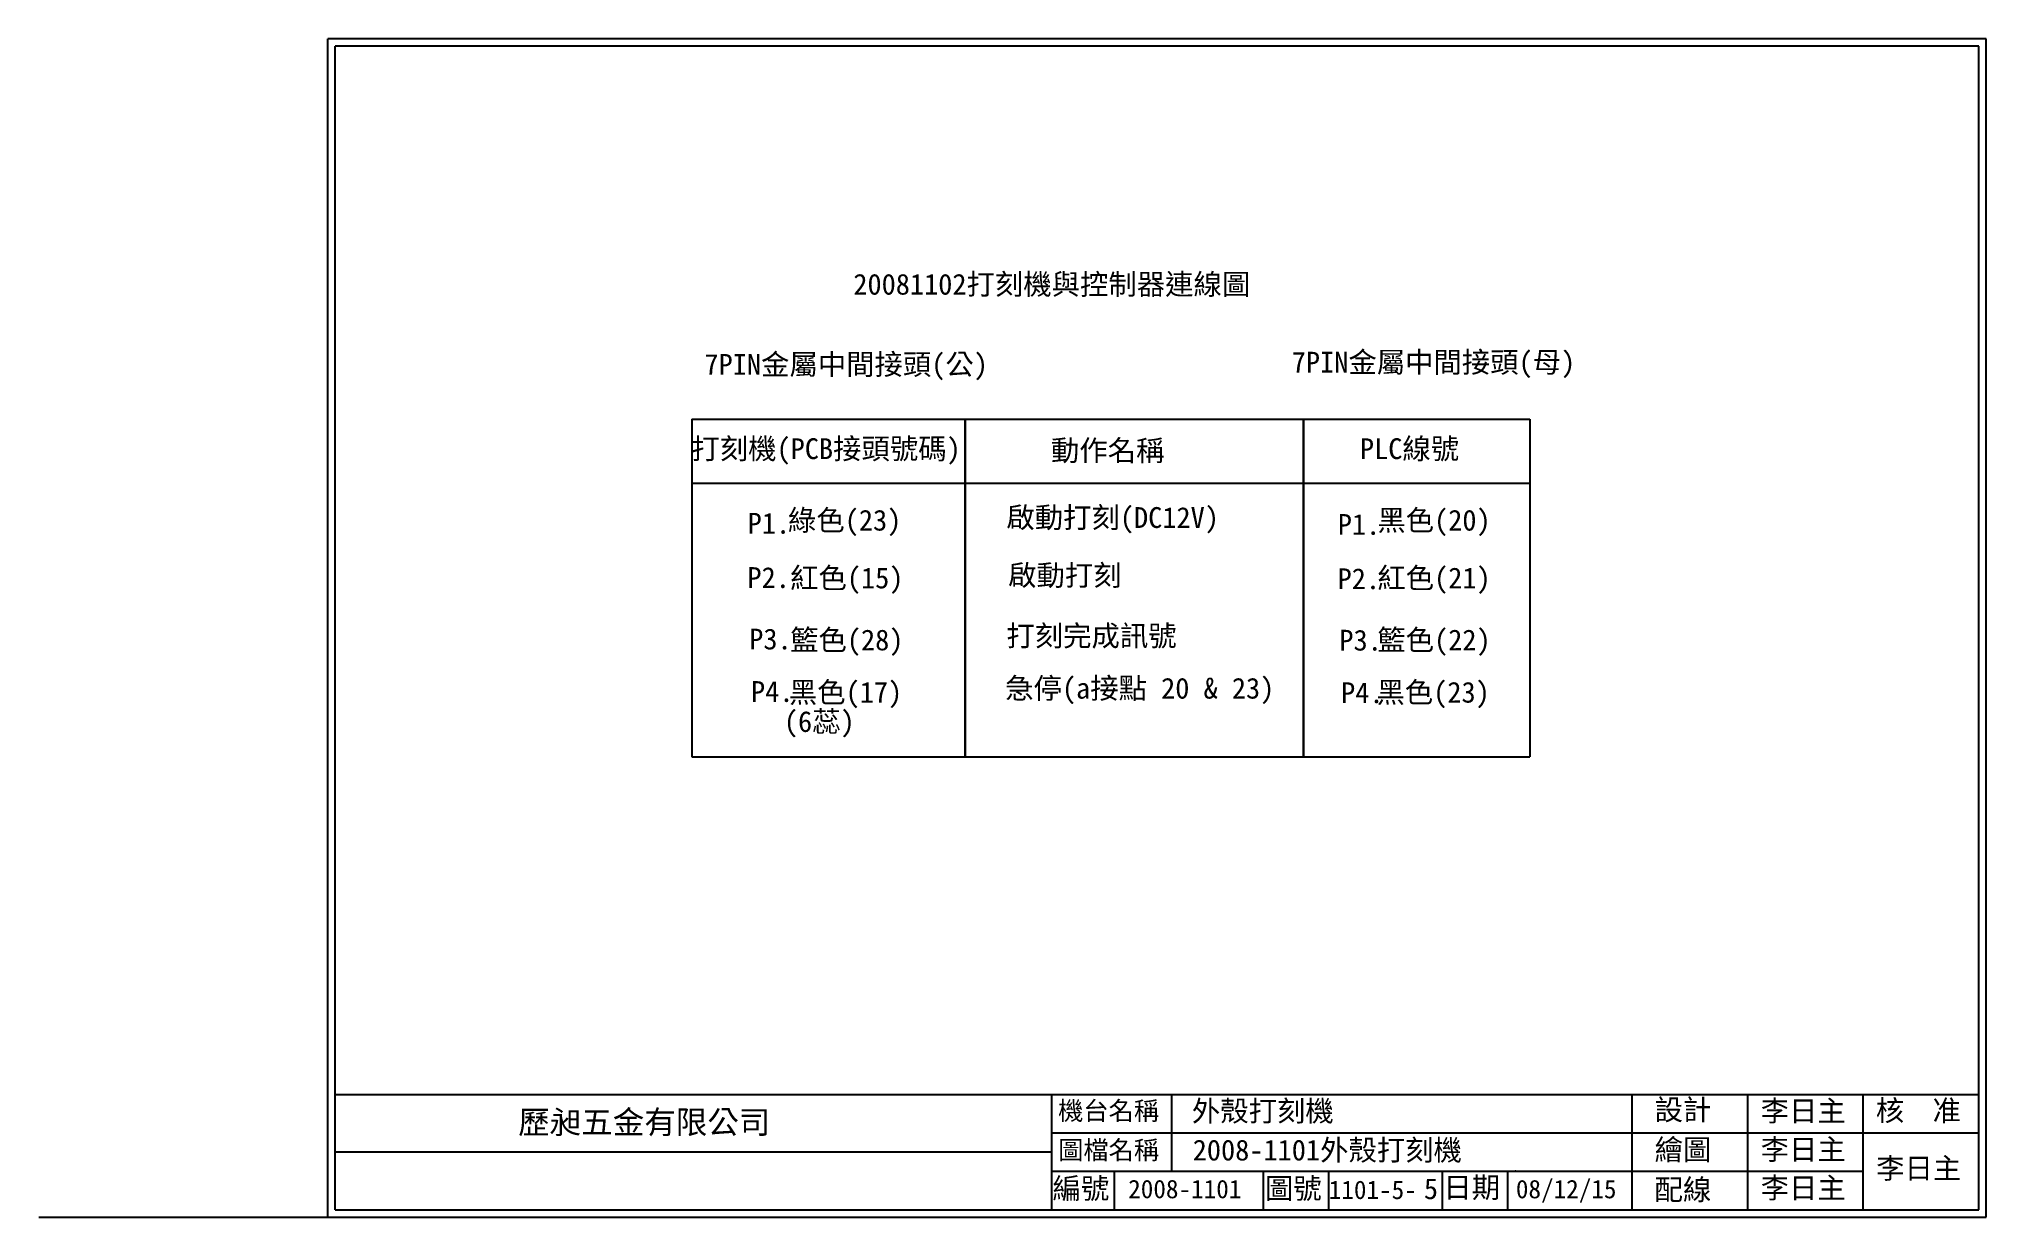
# Model space of a CAD drawing. Extents: x 144 to 1779, y -108 to 119.
# Drawn here: x 1442.2 to 1779.2, y -108.1 to 95.9 of the extents above; entities that cross this region are included whole.
import ezdxf

# ---------------------------------------------------------------- set-up
doc = ezdxf.new("R2010")
doc.units = 0
doc.layers.add('圖框層', color=7, linetype='CONTINUOUS')
doc.layers.add('標尺寸層', color=3, linetype='CONTINUOUS')
doc.styles.add('STSL', font='KAIU.TTF')

msp = doc.modelspace()

# ---------------------------------------------------------------- texts
at = {"layer": '圖框層', "color": 4, "style": 'STSL'}
for s, p in [('20081102打刻機與控制器連線圖', (1583.11, 51.64)), ('打刻機(PCB接頭號碼)', (1555.08, 23.17)), ('動作名稱', (1617.31, 22.86)), (' PLC線號', (1668.34, 23.17)), ('綠色(23)', (1571.8, 10.79)), ('啟動打刻(DC12V)', (1609.6, 11.25)), ('黑色(20)', (1673.8, 10.79)), ('   紅色(15)', (1564.82, 0.79)), ('啟動打刻', (1609.9, 1.25)), ('紅色(21)', (1673.8, 0.79)), ('   籃色(28)', (1564.82, -9.94)), ('打刻完成訊號', (1609.6, -9.23)), ('籃色(22)', (1673.8, -9.94)), ('   黑色(17)', (1564.6, -19)), ('急停(a接點 20 & 23)', (1609.39, -18.3)), (' 黑色(23)', (1671.2, -19)), ('  (6蕊)', (1566.19, -24.07))]:
    msp.add_text(s, height=3.6, dxfattribs=at).set_placement(p)
at = {"layer": '圖框層', "color": 1, "style": 'STSL'}
for s, p in [('7PIN金屬中間接頭(公)', (1557.34, 37.77)), ('P1.', (1564.82, 10.26)), ('P2.', (1564.78, 0.86)), ('P3.', (1565.09, -9.78)), ('P4.', (1565.4, -18.87))]:
    msp.add_text(s, height=3.6, dxfattribs=at).set_placement(p)
at = {"layer": '圖框層', "color": 6, "style": 'STSL'}
for s, p in [('7PIN金屬中間接頭(母)', (1658.99, 38.15)), ('P1.', (1666.96, 10.06)), ('P2.', (1666.92, 0.66)), ('P3.', (1667.23, -9.98)), ('P4.', (1667.53, -19.07))]:
    msp.add_text(s, height=3.6, dxfattribs=at).set_placement(p)
at = {"layer": '圖框層', "style": 'STSL'}
msp.add_text('5', height=3.6, dxfattribs=at).set_placement((1681.86, -104.95))

# ---------------------------------------------------------------- blocks, each defined once
blk = doc.blocks.new('20081101外殼打刻機圖塊')
at = {"layer": '圖框層'}
for p, q in [((287, 203.97), (0, 203.97)), ((0, 0), (0, 203.97)), ((285.75, 202.72), (1.25, 202.72)), ((1.25, 1.25), (1.25, 202.72)), ((285.75, 1.25), (285.75, 202.72)), ((287, 0), (287, 203.97)), ((1.25, 21.25), (111.73, 21.25)), ((111.73, 21.25), (285.75, 21.25)), ((125.28, 1.25), (125.28, 21.25)), ((146.05, 7.92), (146.05, 21.25)), ((225.75, 1.25), (225.75, 21.25)), ((245.75, 1.25), (245.75, 21.25)), ((265.75, 1.25), (265.75, 21.25)), ((125.28, 14.58), (285.75, 14.58)), ((125.28, 11.25), (1.25, 11.25)), ((125.28, 7.92), (265.75, 7.92)), ((136.15, 1.25), (136.15, 8)), ((161.92, 1.25), (161.92, 7.92)), ((173.23, 1.25), (173.23, 7.92)), ((192.94, 1.25), (192.94, 7.92)), ((204.21, 1.25), (204.21, 7.92)), ((0, 0), (287, 0)), ((1.25, 1.25), (285.75, 1.25))]:
    blk.add_line(p, q, dxfattribs=at)
blk.add_point((205.54, 7.92), dxfattribs=at)
at = {"layer": '圖框層', "style": 'STSL'}
for s, height, p in [('機台名稱', 3.2, (126.4, 16.81)), ('外殼打刻機', 3.6, (149.54, 16.57)), ('設計', 3.6, (229.63, 16.79)), ('李日主', 3.6, (247.98, 16.58)), ('核  准', 3.6, (267.92, 16.65)), ('歷昶五金有限公司', 4, (32.94, 14.44)), ('圖檔名稱', 3.2, (126.4, 10.01)), ('2008-1101外殼打刻機', 3.6, (149.69, 9.8)), ('繪圖', 3.6, (229.63, 9.88)), ('李日主', 3.6, (247.98, 9.91)), ('李日主', 3.6, (267.98, 6.65)), ('編號', 3.6, (125.43, 3.16)), ('圖號', 3.6, (162.19, 3.16)), ('日期', 3.6, (193.07, 3.33)), ('配線', 3.6, (229.63, 2.96)), ('李日主', 3.6, (247.98, 3.25)), ('2008-1101', 3.2, (138.52, 3.26)), ('1101-5-', 3.2, (173.23, 3.12)), ('08/12/15', 3.2, (205.62, 3.25))]:
    blk.add_text(s, height=height, dxfattribs=at).set_placement(p)

# ---------------------------------------------------------------- linework, layer by layer
at = {"layer": '標尺寸層', "color": 7}
for p, q in [((1555.17, 30.1), (1700.22, 30.1)), ((1555.17, 30.1), (1555.17, -28.38)), ((1602.45, -28.38), (1602.45, 30.1)), ((1602.45, 30.1), (1602.45, -28.38)), ((1661.03, 30.1), (1661.03, -28.38)), ((1661.03, -28.38), (1661.03, 30.1)), ((1700.22, 30.1), (1700.22, -28.38)), ((1555.17, 19.01), (1700.22, 19.01)), ((1555.17, -28.38), (1700.22, -28.38)), ((1442.16, -108.06), (1492.16, -108.06))]:
    msp.add_line(p, q, dxfattribs=at)

# ---------------------------------------------------------------- block references
msp.add_blockref('20081101外殼打刻機圖塊', (1492.16, -108.06), dxfattribs=at)

msp.set_redraw_order([(e.dxf.handle, doc.entitydb.next_handle()) for e in msp.query("TEXT MTEXT ATTDEF DIMENSION ARC_DIMENSION")])  # texts and dimensions are drawn at this point

doc.saveas('drawing.dxf')
